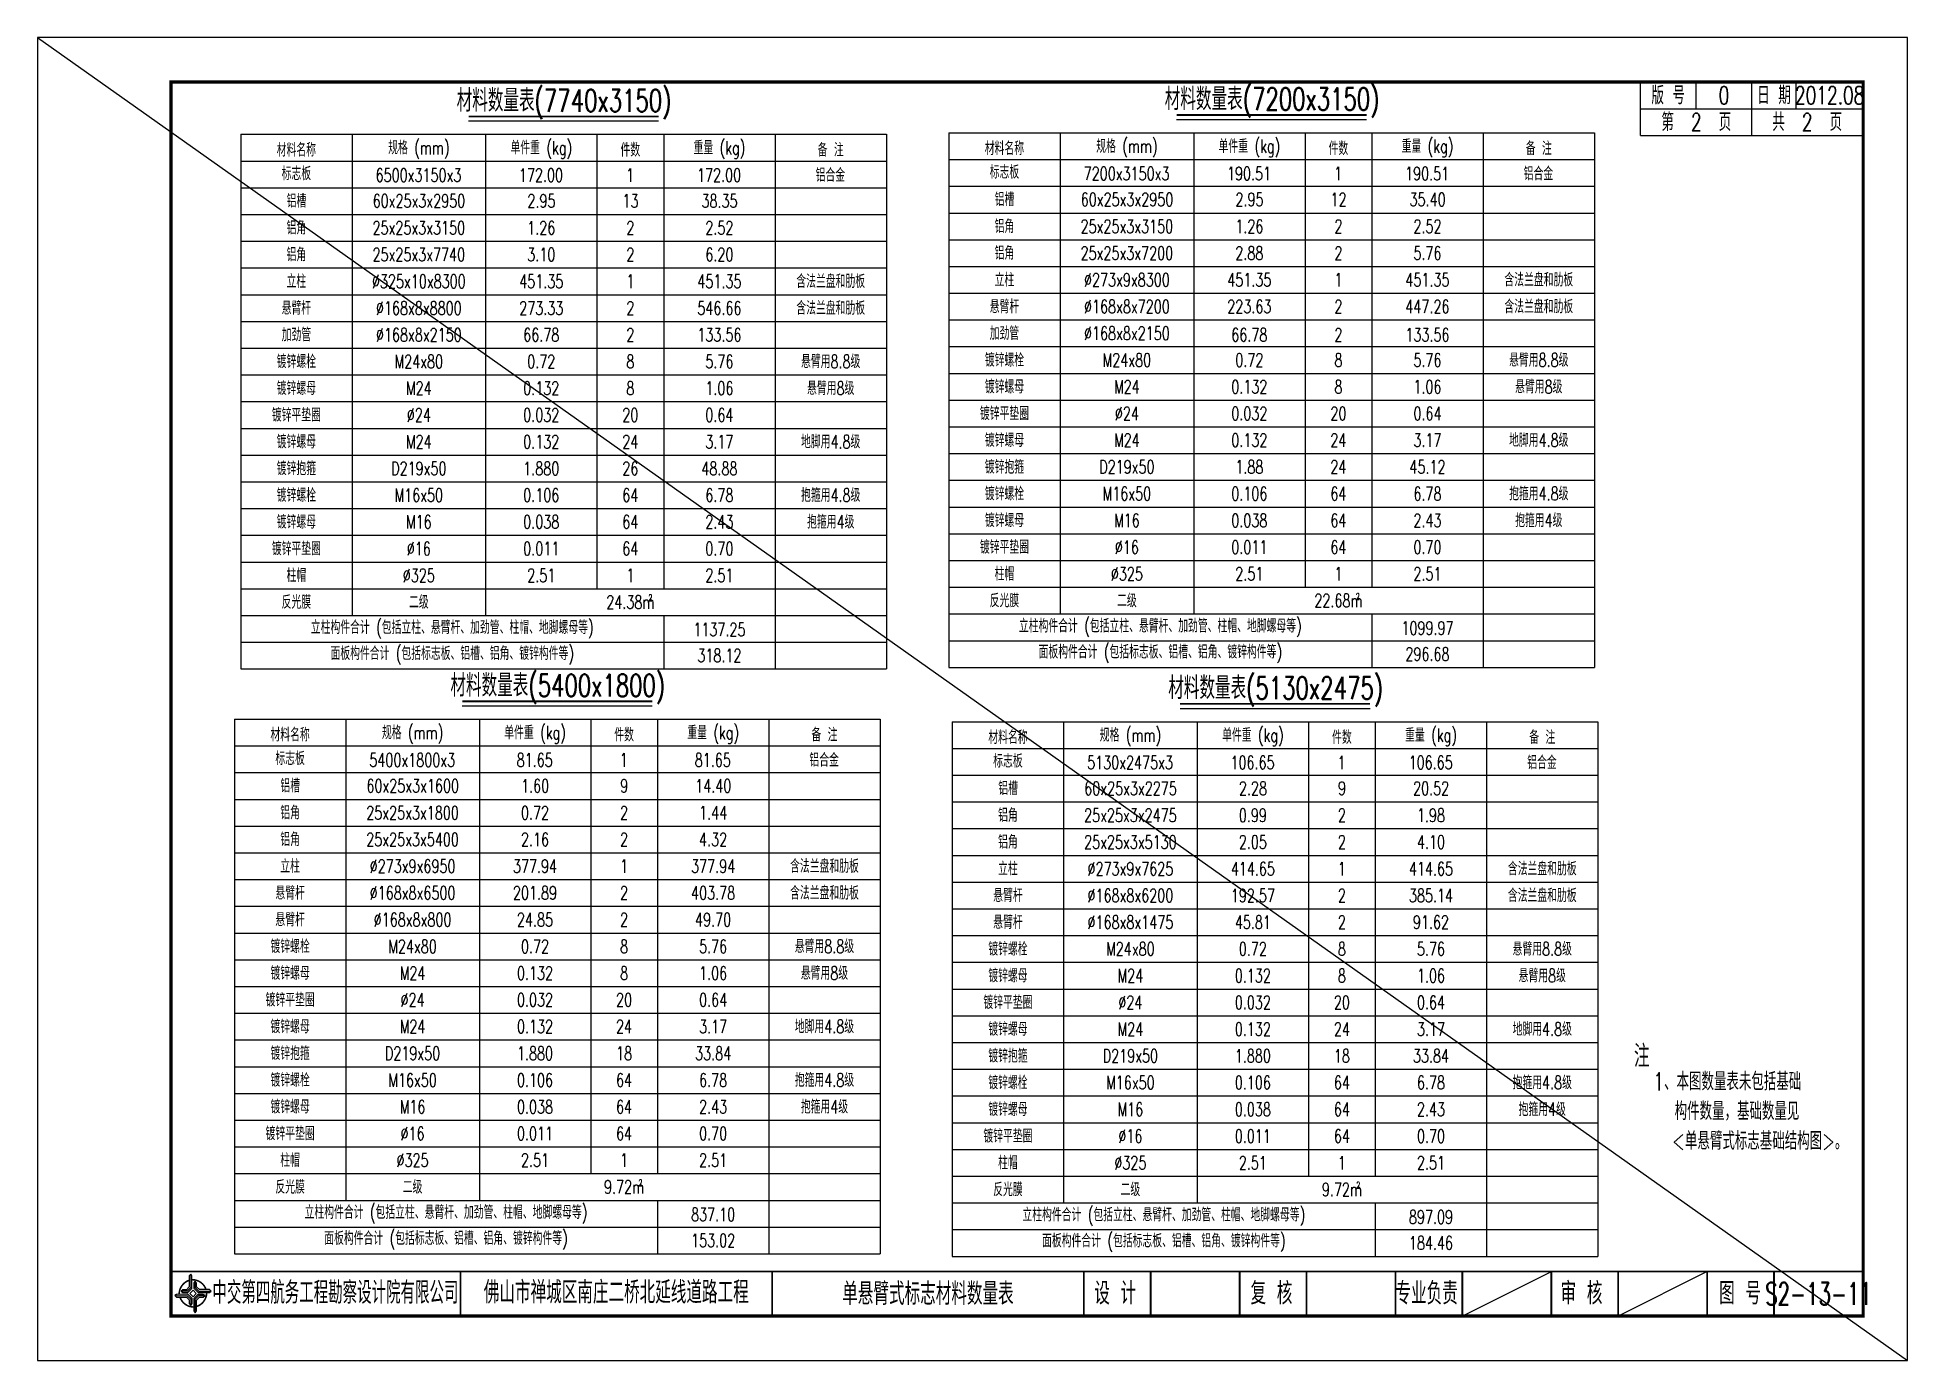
# Model space of a CAD drawing. Extents: x 4349 to 271026, y -15323 to -8945.
# Drawn here: x 5346.9 to 5766.9, y -13307.9 to -13010.9 of the extents above; entities that cross this region are included whole.
import ezdxf
from ezdxf.enums import TextEntityAlignment as Align

# ---------------------------------------------------------------- set-up
doc = ezdxf.new("R2010")
doc.units = 0
doc.header["$LTSCALE"] = 2
doc.layers.get('0').update_dxf_attribs({"linetype": 'CONTINUOUS'})
doc.layers.add('图框', color=7, linetype='CONTINUOUS')
doc.layers.add('文字', color=7, linetype='CONTINUOUS')
doc.styles.get("Standard").update_dxf_attribs({"font": 'simplex1.shx', "width": 0.7, "bigfont": 'hztxt.shx'})

msp = doc.modelspace()

# ---------------------------------------------------------------- texts
at = {"layer": '图框'}
for s, height, width, p in [('版 号', 4, 0.7, (5713.17857, -13023.91828)), ('0', 4, 0.7, (5725.67857, -13023.91828)), ('日 期', 4, 0.7, (5736.92857, -13023.91828)), ('2012.08', 4, 0.7, (5749.42857, -13023.91828)), ('中交第四航务工程勘察设计院有限公司', 5, 0.65, (5413.85942, -13292.66984)), ('佛山市禅城区南庄二桥北延线道路工程', 5, 0.7, (5476.92858, -13292.60358)), ('设 计', 5, 0.7, (5588.97324, -13292.82369)), ('复 核', 5, 0.7, (5624.06806, -13292.82369)), ('专业负责', 5, 0.7, (5658.9188, -13292.82369)), ('审 核', 5, 0.7, (5693.69261, -13292.82369)), ('图 号', 5, 0.7, (5729.31178, -13292.82369))]:
    msp.add_text(s, height=height, dxfattribs=dict(at, width=width)).set_placement(p, align=Align.MIDDLE_CENTER)
at = {"layer": '文字', "width": 0.7}
for s, p in [('材料数量表(7740x3150)', (5465.21142, -13025.0857)), ('材料数量表(7200x3150)', (5624.22637, -13024.7482)), ('材料数量表(5400x1800)', (5463.80574, -13156.36892)), ('材料数量表(5130x2475)', (5625.01265, -13156.93757))]:
    msp.add_text(s, height=5, dxfattribs=at).set_placement(p, align=Align.MIDDLE_CENTER)
at = {"layer": '文字', "linetype": 'Continuous', "width": 0.7}
msp.add_text('注', height=5, dxfattribs=at).set_placement((5705.47051, -13242.08383))
at = {"layer": '文字', "color": 7, "linetype": 'Continuous', "width": 0.7}
for s, p in [('  1、本图数量表未包括基础', (5706.00199, -13247.27232)), ('构件数量，基础数量见', (5714.61552, -13253.93898)), ('<单悬臂式标志基础结构图>。', (5714.05536, -13260.60565))]:
    msp.add_text(s, height=4, dxfattribs=at).set_placement(p)
at = {"layer": '文字', "width": 24, "attachment_point": 5}
for s, insert, char_height in [('材料名称', (5405.08709, -13036.16895), 3), ('规格 (mm)', (5432.58709, -13036.16895), 3), ('单件重 (kg)', (5460.08709, -13036.16895), 3), ('件数', (5480.08709, -13036.16895), 3), ('重量 (kg)', (5500.08709, -13036.16895), 3), ('备 注', (5525.08709, -13036.16895), 3), ('材料名称', (5564.10204, -13035.83145), 3), ('规格 (mm)', (5591.60204, -13035.83145), 3), ('单件重 (kg)', (5619.10204, -13035.83145), 3), ('件数', (5639.10204, -13035.83145), 3), ('重量 (kg)', (5659.10204, -13035.83145), 3), ('备 注', (5684.10204, -13035.83145), 3), ('标志板', (5405.08709, -13041.47268), 3), ('6500x3150x3', (5432.51453, -13041.82634), 3), ('172.00', (5460.01453, -13041.82634), 3), ('1', (5480.01453, -13041.82634), 3), ('铝合金', (5525.01453, -13041.82634), 3), ('标志板', (5564.10204, -13041.13519), 3), ('7200x3150x3', (5591.52949, -13041.48884), 3), ('190.51', (5619.02949, -13041.48884), 3), ('1', (5639.02949, -13041.48884), 3), ('190.51', (5659.02949, -13041.48884), 3), ('铝合金', (5684.02949, -13041.48884), 3), ('铝槽', (5405.11781, -13047.62249), 3), ('60x25x3x2950', (5432.61781, -13047.62249), 3), ('2.95', (5460.11781, -13047.62249), 3), ('13', (5480.11781, -13047.62249), 3), ('38.35', (5500.11781, -13047.62249), 3), ('铝槽', (5564.13276, -13047.28499), 3), ('60x25x3x2950', (5591.63276, -13047.28499), 3), ('2.95', (5619.13276, -13047.28499), 3), ('12', (5639.13276, -13047.28499), 3), ('35.40', (5659.13276, -13047.28499), 3), ('铝角', (5405.08709, -13053.66895), 3), ('25x25x3x3150', (5432.58709, -13053.66895), 3), ('1.26', (5460.08709, -13053.66895), 3), ('2', (5480.08709, -13053.66895), 3), ('2.52', (5500.08709, -13053.66895), 3), ('铝角', (5564.10204, -13053.33145), 3), ('25x25x3x3150', (5591.60204, -13053.33145), 3), ('1.26', (5619.10204, -13053.33145), 3), ('2', (5639.10204, -13053.33145), 3), ('2.52', (5659.10204, -13053.33145), 3), ('铝角', (5564.10204, -13059.33145), 3), ('铝角', (5405.08709, -13059.66895), 3), ('25x25x3x7740', (5432.58709, -13059.66895), 3), ('3.10', (5460.08709, -13059.66895), 3), ('2', (5480.08709, -13059.66895), 3), ('6.20', (5500.08709, -13059.66895), 3), ('25x25x3x7200', (5591.60204, -13059.33145), 3), ('2.88', (5619.10204, -13059.33145), 3), ('2', (5639.10204, -13059.33145), 3), ('5.76', (5659.10204, -13059.33145), 3), ('立柱', (5405.08709, -13065.66895), 3), ('%%C325x10x8300', (5432.58709, -13065.66895), 3), ('451.35', (5460.08709, -13065.66895), 3), ('1', (5480.08709, -13065.66895), 3), ('451.35', (5500.08709, -13065.66895), 3), ('含法兰盘和肋板', (5525.08709, -13065.66895), 3), ('立柱', (5564.10204, -13065.33145), 3), ('%%C273x9x8300', (5591.60204, -13065.33145), 3), ('451.35', (5619.10204, -13065.33145), 3), ('1', (5639.10204, -13065.33145), 3), ('451.35', (5659.10204, -13065.33145), 3), ('含法兰盘和肋板', (5684.10204, -13065.33145), 3), ('悬臂杆', (5405.08709, -13071.66895), 3), ('%%C168x8x8800', (5432.58709, -13071.66895), 3), ('273.33', (5460.08709, -13071.66895), 3), ('2', (5480.08709, -13071.66895), 3), ('546.66', (5500.08709, -13071.66895), 3), ('含法兰盘和肋板', (5525.08709, -13071.66895), 3), ('悬臂杆', (5564.10204, -13071.33145), 3), ('%%C168x8x7200', (5591.60204, -13071.33145), 3), ('223.63', (5619.10204, -13071.33145), 3), ('2', (5639.10204, -13071.33145), 3), ('447.26', (5659.10204, -13071.33145), 3), ('含法兰盘和肋板', (5684.10204, -13071.33145), 3), ('加劲管', (5405.08709, -13077.66895), 3), ('%%C168x8x2150', (5432.58709, -13077.66895), 3), ('66.78', (5460.08709, -13077.66895), 3), ('2', (5480.08709, -13077.66895), 3), ('133.56', (5500.08709, -13077.66895), 3), ('加劲管', (5564.10204, -13077.33145), 3), ('%%C168x8x2150', (5591.60204, -13077.33145), 3), ('66.78', (5619.10204, -13077.66895), 3), ('2', (5639.10204, -13077.66895), 3), ('133.56', (5659.10204, -13077.66895), 3), ('镀锌螺栓', (5405.08709, -13083.66895), 3), ('M24x80', (5432.58709, -13083.66895), 3), ('0.72', (5460.08709, -13083.66895), 3), ('8', (5480.08709, -13083.66895), 3), ('5.76', (5500.08709, -13083.66895), 3), ('悬臂用8.8级', (5525.08709, -13083.66895), 3), ('镀锌螺栓', (5564.10204, -13083.33145), 3), ('M24x80', (5591.60204, -13083.33145), 3), ('0.72', (5619.10204, -13083.33145), 3), ('8', (5639.10204, -13083.33145), 3), ('5.76', (5659.10204, -13083.33145), 3), ('悬臂用8.8级', (5684.10204, -13083.33145), 3), ('镀锌螺母', (5405.08709, -13089.66895), 3), ('M24', (5432.58709, -13089.66895), 3), ('0.132', (5460.08709, -13089.66895), 3), ('8', (5480.08709, -13089.66895), 3), ('1.06', (5500.08709, -13089.66895), 3), ('悬臂用8级', (5525.08709, -13089.66895), 3), ('镀锌螺母', (5564.10204, -13089.33145), 3), ('M24', (5591.60204, -13089.33145), 3), ('0.132', (5619.10204, -13089.33145), 3), ('8', (5639.10204, -13089.33145), 3), ('1.06', (5659.10204, -13089.33145), 3), ('悬臂用8级', (5684.10204, -13089.33145), 3), ('镀锌平垫圈', (5405.08709, -13095.66895), 3), ('%%C24', (5432.58709, -13095.66895), 3), ('0.032', (5460.08709, -13095.66895), 3), ('20', (5480.08709, -13095.66895), 3), ('0.64', (5500.08709, -13095.66895), 3), ('镀锌平垫圈', (5564.10204, -13095.33145), 3), ('%%C24', (5591.60204, -13095.33145), 3), ('0.032', (5619.10204, -13095.33145), 3), ('20', (5639.10204, -13095.33145), 3), ('0.64', (5659.10204, -13095.33145), 3), ('镀锌螺母', (5564.10204, -13101.33145), 3), ('地脚用4.8级', (5684.10204, -13101.33145), 3), ('镀锌螺母', (5405.08709, -13101.66895), 3), ('M24', (5432.58709, -13101.66895), 3), ('0.132', (5460.08709, -13101.66895), 3), ('24', (5480.08709, -13101.66895), 3), ('3.17', (5500.08709, -13101.66895), 3), ('地脚用4.8级', (5525.08709, -13101.66895), 3), ('M24', (5591.60204, -13101.33145), 3), ('0.132', (5619.10204, -13101.33145), 3), ('24', (5639.10204, -13101.33145), 3), ('3.17', (5659.10204, -13101.33145), 3), ('镀锌抱箍', (5405.08709, -13107.66895), 3), ('D219x50', (5432.58709, -13107.66895), 3), ('1.880', (5460.08709, -13107.66895), 3), ('26', (5480.08709, -13107.66895), 3), ('48.88', (5500.08709, -13107.66895), 3), ('镀锌抱箍', (5564.10204, -13107.33145), 3), ('D219x50', (5591.60204, -13107.33145), 3), ('1.88', (5619.10204, -13107.33145), 3), ('24', (5639.10204, -13107.33145), 3), ('45.12', (5659.10204, -13107.33145), 3), ('镀锌螺栓', (5405.08709, -13113.66895), 3), ('M16x50', (5432.58709, -13113.66895), 3), ('0.106', (5460.08709, -13113.66895), 3), ('64', (5480.08709, -13113.66895), 3), ('6.78', (5500.08709, -13113.66895), 3), ('抱箍用4.8级', (5525.08709, -13113.66895), 3), ('镀锌螺栓', (5564.10204, -13113.33145), 3), ('M16x50', (5591.60204, -13113.33145), 3), ('0.106', (5619.10204, -13113.33145), 3), ('64', (5639.10204, -13113.33145), 3), ('6.78', (5659.10204, -13113.33145), 3), ('抱箍用4.8级', (5684.10204, -13113.33145), 3), ('镀锌螺母', (5405.08709, -13119.66895), 3), ('M16', (5432.58709, -13119.66895), 3), ('0.038', (5460.08709, -13119.66895), 3), ('64', (5480.08709, -13119.66895), 3), ('2.43', (5500.08709, -13119.66895), 3), ('抱箍用4级', (5525.08709, -13119.66895), 3), ('镀锌螺母', (5564.10204, -13119.33145), 3), ('M16', (5591.60204, -13119.33145), 3), ('0.038', (5619.10204, -13119.33145), 3), ('64', (5639.10204, -13119.33145), 3), ('2.43', (5659.10204, -13119.33145), 3), ('抱箍用4级', (5684.10204, -13119.33145), 3), ('镀锌平垫圈', (5405.08709, -13125.66895), 3), ('%%C16', (5432.58709, -13125.66895), 3), ('0.011', (5460.08709, -13125.66895), 3), ('64', (5480.08709, -13125.66895), 3), ('0.70', (5500.08709, -13125.66895), 3), ('镀锌平垫圈', (5564.10204, -13125.33145), 3), ('%%C16', (5591.60204, -13125.33145), 3), ('0.011', (5619.10204, -13125.33145), 3), ('64', (5639.10204, -13125.33145), 3), ('0.70', (5659.10204, -13125.33145), 3), ('柱帽', (5405.08709, -13131.66895), 3), ('%%C325', (5432.58709, -13131.66895), 3), ('2.51', (5460.08709, -13131.66895), 3), ('1', (5480.08709, -13131.66895), 3), ('2.51', (5500.08709, -13131.66895), 3), ('柱帽', (5564.10204, -13131.33145), 3), ('%%C325', (5591.60204, -13131.33145), 3), ('2.51', (5619.10204, -13131.33145), 3), ('1', (5639.10204, -13131.33145), 3), ('2.51', (5659.10204, -13131.33145), 3), ('反光膜', (5405.08709, -13137.66895), 3), ('二级', (5432.58709, -13137.66895), 3), ('24.38m', (5480.08709, -13137.66895), 3), ('2', (5484.5845, -13136.73147), 1.5), ('反光膜', (5564.10204, -13137.33145), 3), ('二级', (5591.60204, -13137.33145), 3), ('22.68m', (5639.10204, -13137.33145), 3), ('2', (5643.45132, -13136.42906), 1.5), ('1137.25', (5500.08709, -13143.83561), 3), ('1099.97', (5659.10204, -13143.49812), 3), ('318.12', (5500.08709, -13149.66895), 3), ('296.68', (5659.10204, -13149.33145), 3), ('材料名称', (5403.68141, -13167.45217), 3), ('规格 (mm)', (5431.18141, -13167.45217), 3), ('单件重 (kg)', (5458.68141, -13167.45217), 3), ('件数', (5478.68141, -13167.45217), 3), ('重量 (kg)', (5498.68141, -13167.45217), 3), ('备 注', (5523.68141, -13167.45217), 3), ('材料名称', (5564.88832, -13168.02082), 3), ('规格 (mm)', (5592.38832, -13168.02082), 3), ('单件重 (kg)', (5619.88832, -13168.02082), 3), ('件数', (5639.88832, -13168.02082), 3), ('重量 (kg)', (5659.88832, -13168.02082), 3), ('备 注', (5684.88832, -13168.02082), 3), ('标志板', (5403.68141, -13172.7559), 3), ('5400x1800x3', (5431.10886, -13173.10956), 3), ('81.65', (5458.60886, -13173.10956), 3), ('1', (5478.60886, -13173.10956), 3), ('81.65', (5498.60886, -13173.10956), 3), ('铝合金', (5523.60886, -13173.10956), 3), ('标志板', (5564.88832, -13173.32456), 3), ('5130x2475x3', (5592.31577, -13173.67821), 3), ('106.65', (5619.81577, -13173.67821), 3), ('1', (5639.81577, -13173.67821), 3), ('106.65', (5659.81577, -13173.67821), 3), ('铝合金', (5684.81577, -13173.67821), 3), ('铝槽', (5403.71213, -13178.90571), 3), ('60x25x3x1600', (5431.21213, -13178.90571), 3), ('1.60', (5458.71213, -13178.90571), 3), ('9', (5478.71213, -13178.90571), 3), ('14.40', (5498.71213, -13178.90571), 3), ('铝槽', (5564.91905, -13179.47436), 3), ('60x25x3x2275', (5592.41905, -13179.47436), 3), ('2.28', (5619.91905, -13179.47436), 3), ('9', (5639.91905, -13179.47436), 3), ('20.52', (5659.91905, -13179.47436), 3), ('铝角', (5403.68141, -13184.95217), 3), ('25x25x3x1800', (5431.18141, -13184.95217), 3), ('0.72', (5458.68141, -13184.95217), 3), ('2', (5478.68141, -13184.95217), 3), ('1.44', (5498.68141, -13184.95217), 3), ('铝角', (5564.88832, -13185.52082), 3), ('25x25x3x2475', (5592.38832, -13185.52082), 3), ('0.99', (5619.88832, -13185.52082), 3), ('2', (5639.88832, -13185.52082), 3), ('1.98', (5659.88832, -13185.52082), 3), ('铝角', (5403.68141, -13190.95217), 3), ('25x25x3x5400', (5431.18141, -13190.95217), 3), ('2.16', (5458.68141, -13190.95217), 3), ('2', (5478.68141, -13190.95217), 3), ('4.32', (5498.68141, -13190.95217), 3), ('铝角', (5564.88832, -13191.52082), 3), ('25x25x3x5130', (5592.38832, -13191.52082), 3), ('2.05', (5619.88832, -13191.52082), 3), ('2', (5639.88832, -13191.52082), 3), ('4.10', (5659.88832, -13191.52082), 3), ('立柱', (5403.68141, -13196.95217), 3), ('%%C273x9x6950', (5431.18141, -13196.95217), 3), ('377.94', (5458.68141, -13196.95217), 3), ('1', (5478.68141, -13196.95217), 3), ('377.94', (5498.68141, -13196.95217), 3), ('含法兰盘和肋板', (5523.68141, -13196.95217), 3), ('立柱', (5564.88832, -13197.52082), 3), ('%%C273x9x7625', (5592.38832, -13197.52082), 3), ('414.65', (5619.88832, -13197.52082), 3), ('1', (5639.88832, -13197.52082), 3), ('含法兰盘和肋板', (5684.88832, -13197.52082), 3), ('悬臂杆', (5403.68141, -13202.95217), 3), ('%%C168x8x6500', (5431.18141, -13202.95217), 3), ('201.89', (5458.68141, -13202.95217), 3), ('2', (5478.68141, -13202.95217), 3), ('403.78', (5498.68141, -13202.95217), 3), ('含法兰盘和肋板', (5523.68141, -13202.95217), 3), ('悬臂杆', (5564.88832, -13203.52082), 3), ('%%C168x8x6200', (5592.38832, -13203.52082), 3), ('192.57', (5619.88832, -13203.52082), 3), ('2', (5639.88832, -13203.52082), 3), ('含法兰盘和肋板', (5684.88832, -13203.52082), 3), ('悬臂杆', (5403.68141, -13208.95217), 3), ('%%C168x8x800', (5431.18141, -13208.95217), 3), ('24.85', (5458.68141, -13208.95217), 3), ('2', (5478.68141, -13208.95217), 3), ('49.70', (5498.68141, -13208.95217), 3), ('悬臂杆', (5564.88832, -13209.52082), 3), ('%%C168x8x1475', (5592.38832, -13209.52082), 3), ('45.81', (5619.88832, -13209.52082), 3), ('2', (5639.88832, -13209.52082), 3), ('镀锌螺栓', (5403.68141, -13214.95217), 3), ('悬臂用8.8级', (5523.68141, -13214.95217), 3), ('M24x80', (5431.18141, -13214.95217), 3), ('0.72', (5458.68141, -13214.95217), 3), ('8', (5478.68141, -13214.95217), 3), ('5.76', (5498.68141, -13214.95217), 3), ('镀锌螺栓', (5564.88832, -13215.52082), 3), ('M24x80', (5592.38832, -13215.52082), 3), ('0.72', (5619.88832, -13215.52082), 3), ('8', (5639.88832, -13215.52082), 3), ('5.76', (5659.88832, -13215.52082), 3), ('悬臂用8.8级', (5684.88832, -13215.52082), 3), ('镀锌螺母', (5403.68141, -13220.95217), 3), ('M24', (5431.18141, -13220.95217), 3), ('0.132', (5458.68141, -13220.95217), 3), ('8', (5478.68141, -13220.95217), 3), ('1.06', (5498.68141, -13220.95217), 3), ('悬臂用8级', (5523.68141, -13220.95217), 3), ('镀锌螺母', (5564.88832, -13221.52082), 3), ('M24', (5592.38832, -13221.52082), 3), ('0.132', (5619.88832, -13221.52082), 3), ('8', (5639.88832, -13221.52082), 3), ('1.06', (5659.88832, -13221.52082), 3), ('悬臂用8级', (5684.88832, -13221.52082), 3), ('镀锌平垫圈', (5403.68141, -13226.95217), 3), ('%%C24', (5431.18141, -13226.95217), 3), ('0.032', (5458.68141, -13226.95217), 3), ('20', (5478.68141, -13226.95217), 3), ('0.64', (5498.68141, -13226.95217), 3), ('镀锌平垫圈', (5564.88832, -13227.52082), 3), ('%%C24', (5592.38832, -13227.52082), 3), ('0.032', (5619.88832, -13227.52082), 3), ('20', (5639.88832, -13227.52082), 3), ('0.64', (5659.88832, -13227.52082), 3), ('镀锌螺母', (5403.68141, -13232.95217), 3), ('M24', (5431.18141, -13232.95217), 3), ('0.132', (5458.68141, -13232.95217), 3), ('24', (5478.68141, -13232.95217), 3), ('3.17', (5498.68141, -13232.95217), 3), ('地脚用4.8级', (5523.68141, -13232.95217), 3), ('镀锌螺母', (5564.88832, -13233.52082), 3), ('M24', (5592.38832, -13233.52082), 3), ('0.132', (5619.88832, -13233.52082), 3), ('24', (5639.88832, -13233.52082), 3), ('地脚用4.8级', (5684.88832, -13233.52082), 3), ('镀锌抱箍', (5403.68141, -13238.95217), 3), ('D219x50', (5431.18141, -13238.95217), 3), ('1.880', (5458.68141, -13238.95217), 3), ('18', (5478.68141, -13238.95217), 3), ('33.84', (5498.68141, -13238.95217), 3), ('镀锌抱箍', (5564.88832, -13239.52082), 3), ('D219x50', (5592.38832, -13239.52082), 3), ('1.880', (5619.88832, -13239.52082), 3), ('18', (5639.88832, -13239.52082), 3), ('33.84', (5659.88832, -13239.52082), 3), ('镀锌螺栓', (5403.68141, -13244.95217), 3), ('M16x50', (5431.18141, -13244.95217), 3), ('0.106', (5458.68141, -13244.95217), 3), ('64', (5478.68141, -13244.95217), 3), ('6.78', (5498.68141, -13244.95217), 3), ('抱箍用4.8级', (5523.68141, -13244.95217), 3), ('镀锌螺栓', (5564.88832, -13245.52082), 3), ('M16x50', (5592.38832, -13245.52082), 3), ('0.106', (5619.88832, -13245.52082), 3), ('64', (5639.88832, -13245.52082), 3), ('6.78', (5659.88832, -13245.52082), 3), ('抱箍用4.8级', (5684.88832, -13245.52082), 3), ('镀锌螺母', (5403.68141, -13250.95217), 3), ('M16', (5431.18141, -13250.95217), 3), ('0.038', (5458.68141, -13250.95217), 3), ('64', (5478.68141, -13250.95217), 3), ('2.43', (5498.68141, -13250.95217), 3), ('抱箍用4级', (5523.68141, -13250.95217), 3), ('镀锌螺母', (5564.88832, -13251.52082), 3), ('M16', (5592.38832, -13251.52082), 3), ('0.038', (5619.88832, -13251.52082), 3), ('64', (5639.88832, -13251.52082), 3), ('2.43', (5659.88832, -13251.52082), 3), ('抱箍用4级', (5684.88832, -13251.52082), 3), ('镀锌平垫圈', (5403.68141, -13256.95217), 3), ('%%C16', (5431.18141, -13256.95217), 3), ('0.011', (5458.68141, -13256.95217), 3), ('64', (5478.68141, -13256.95217), 3), ('0.70', (5498.68141, -13256.95217), 3), ('镀锌平垫圈', (5564.88832, -13257.52082), 3), ('%%C16', (5592.38832, -13257.52082), 3), ('0.011', (5619.88832, -13257.52082), 3), ('64', (5639.88832, -13257.52082), 3), ('0.70', (5659.88832, -13257.52082), 3), ('柱帽', (5403.68141, -13262.95217), 3), ('%%C325', (5431.18141, -13262.95217), 3), ('2.51', (5458.68141, -13262.95217), 3), ('1', (5478.68141, -13262.95217), 3), ('2.51', (5498.68141, -13262.95217), 3), ('柱帽', (5564.88832, -13263.52082), 3), ('%%C325', (5592.38832, -13263.52082), 3), ('2.51', (5619.88832, -13263.52082), 3), ('1', (5639.88832, -13263.52082), 3), ('反光膜', (5403.68141, -13268.95217), 3), ('二级', (5431.18141, -13268.95217), 3), ('9.72m', (5478.68141, -13268.95217), 3), ('2', (5482.34956, -13268.00975), 1.5), ('反光膜', (5564.88832, -13269.52082), 3), ('二级', (5592.38832, -13269.52082), 3), ('9.72m', (5639.88832, -13269.52082), 3), ('2', (5643.55647, -13268.5784), 1.5), ('837.10', (5498.68141, -13275.11883), 3), ('897.09', (5659.88832, -13275.68749), 3), ('153.02', (5498.68141, -13280.95217), 3), ('184.46', (5659.88832, -13281.52082), 3)]:
    msp.add_mtext(s, dxfattribs=dict(at, insert=insert, char_height=char_height))
at = {"layer": '文字', "color": 1, "char_height": 3, "width": 24, "attachment_point": 5}
for s, insert in [('172.00', (5500.01453, -13041.82634)), ('414.65', (5659.88832, -13197.52082)), ('385.14', (5659.88832, -13203.52082)), ('91.62', (5659.88832, -13209.52082)), ('3.17', (5659.88832, -13233.52082)), ('2.51', (5659.88832, -13263.52082))]:
    msp.add_mtext(s, dxfattribs=dict(at, insert=insert))
at = {"layer": '文字', "color": 7, "char_height": 3, "width": 94, "attachment_point": 5}
for s, insert in [('立柱构件合计 (包括立柱、悬臂杆、加劲管、柱帽、地脚螺母等)', (5440.08709, -13143.83561)), ('立柱构件合计 (包括立柱、悬臂杆、加劲管、柱帽、地脚螺母等)', (5599.10204, -13143.49812)), ('面板构件合计 (包括标志板、铝槽、铝角、镀锌构件等)', (5440.08709, -13149.66895)), ('面板构件合计 (包括标志板、铝槽、铝角、镀锌构件等)', (5599.10204, -13149.33145)), ('立柱构件合计 (包括立柱、悬臂杆、加劲管、柱帽、地脚螺母等)', (5438.68141, -13275.11883)), ('立柱构件合计 (包括立柱、悬臂杆、加劲管、柱帽、地脚螺母等)', (5599.88832, -13275.68749)), ('面板构件合计 (包括标志板、铝槽、铝角、镀锌构件等)', (5438.68141, -13280.95217)), ('面板构件合计 (包括标志板、铝槽、铝角、镀锌构件等)', (5599.88832, -13281.52082))]:
    msp.add_mtext(s, dxfattribs=dict(at, insert=insert))

# ---------------------------------------------------------------- blocks, each defined once
blk = doc.blocks.new('series')
at = {"width": 0.75}
for tag, height, p in [('页码', 4, (-35, -19)), ('图名', 5, (-220, -282)), ('图号', 5, (-20, -282))]:
    blk.add_attdef(tag, text='', height=height, dxfattribs=at).set_placement(p, align=Align.MIDDLE_CENTER)
blk = doc.blocks.new('tb')
at = {"lineweight": -3}
h = blk.add_hatch(color=256, dxfattribs=at)
h.paths.add_polyline_path([(-1.23, -0.13), (-3.78, -0.14), (-4.14, -0.41), (-1.4, -0.44), (-0.56, -1.24), (-0.54, -2.62), (-0.27, -2.2), (-0.26, -1.06)])
h.paths.add_polyline_path([(0.13, -1.08), (0.14, -3.86), (0.41, -4.26), (0.44, -1.24), (1.25, -0.43), (2.66, -0.43), (2.26, -0.16), (1.07, -0.15)])
h.paths.add_polyline_path([(1.08, 0.3), (3.62, 0.3), (4.02, 0.56), (1.25, 0.57), (0.43, 1.39), (0.43, 2.8), (0.16, 2.41), (0.15, 1.24)])
h.paths.add_polyline_path([(-0.28, 1.21), (-0.28, 3.99), (-0.56, 4.39), (-0.57, 1.41), (-1.38, 0.6), (-2.74, 0.56), (-2.33, 0.3), (-1.2, 0.29)])
for p, q in [((-0.56, 4.39), (-0.57, 1.41)), ((-1.38, 0.6), (-2.74, 0.56)), ((-0.57, 1.41), (-1.38, 0.6)), ((0.43, 2.8), (0.43, 1.39)), ((0.43, 1.39), (1.25, 0.57)), ((1.25, 0.57), (4.02, 0.56)), ((-4.14, -0.41), (-1.4, -0.44)), ((-1.4, -0.44), (-0.56, -1.24)), ((-0.56, -1.24), (-0.54, -2.62)), ((0.41, -4.26), (0.44, -1.24)), ((0.44, -1.24), (1.25, -0.43)), ((1.25, -0.43), (2.66, -0.43))]:
    blk.add_line(p, q, dxfattribs=at)
at = {"lineweight": -3, "flags": 128}
for points in [[(-0.9, 3.99), (-0.9, 1.58), (-1.53, 0.91), (-2.34, 0.91), (-2.74, 0.56), (-2.33, 0.3), (-1.2, 0.29), (-0.28, 1.21), (-0.28, 3.99), (-0.56, 4.39)], [(-0.04, 0.77), (0.68, 0.04), (-0.04, -0.69), (-0.77, 0.05)], [(3.62, 0.92), (1.43, 0.92), (0.77, 1.54), (0.77, 2.38), (0.43, 2.8), (0.16, 2.41), (0.15, 1.24), (1.08, 0.3), (3.62, 0.3), (4.02, 0.56)], [(-3.73, -0.76), (-1.54, -0.76), (-0.89, -1.39), (-0.89, -2.21), (-0.54, -2.62), (-0.27, -2.2), (-0.26, -1.06), (-1.23, -0.13), (-3.78, -0.14), (-4.14, -0.41)], [(0.75, -3.85), (0.75, -1.43), (1.4, -0.78), (2.26, -0.78), (2.66, -0.43), (2.26, -0.16), (1.07, -0.15), (0.13, -1.08), (0.14, -3.86), (0.41, -4.26)]]:
    blk.add_lwpolyline(points, close=True, dxfattribs=at)
at = {"lineweight": -3, "const_width": 0.35, "flags": 128}
for points in [[(-0.9, 3.02, 0.324167), (-3.16, -0.14)], [(2.88, 0.92, 0.324403), (-0.24, 3.15)], [(0.75, -2.86, 0.325418), (3.02, 0.26)], [(-2.98, -0.76, 0.322976), (0.14, -2.98)]]:
    blk.add_lwpolyline(points, format="xyb", dxfattribs=at)
blk = doc.blocks.new('12345')
at = {"layer": '图框'}
blk.add_lwpolyline([(4926.93, -9362.88), (4926.93, -9065.88), (4506.93, -9065.88), (4506.93, -9362.88)], close=True, dxfattribs=at)

# ---------------------------------------------------------------- linework, layer by layer
at = {"layer": '图框', "linetype": 'Continuous'}
for p, q in [((5346.92858, -13010.91828), (5766.92858, -13307.91828)), ((5666.92858, -13297.91828), (5686.92858, -13287.91828))]:
    msp.add_line(p, q, dxfattribs=at)
at = {"layer": '图框'}
for p, q in [((5706.92857, -13032.91828), (5706.92857, -13020.91828)), ((5719.42857, -13026.91828), (5719.42857, -13020.91828)), ((5731.92857, -13026.91828), (5731.92857, -13020.91828)), ((5741.92857, -13026.91828), (5741.92857, -13020.91828)), ((5706.92857, -13026.91828), (5756.92857, -13026.91828)), ((5731.92857, -13032.91828), (5731.92857, -13026.91828)), ((5706.92857, -13032.91828), (5756.92857, -13032.91828)), ((5721.92858, -13287.91828), (5701.92858, -13297.91828))]:
    msp.add_line(p, q, dxfattribs=at)
for points, const_width in [([(5756.92857, -13020.91828), (5376.92857, -13020.91828), (5376.92858, -13297.91828), (5756.92858, -13297.91828), (5756.92857, -13020.91828)], 0.7), ([(5376.92858, -13287.91828), (5756.92858, -13287.91828)], 0.4), ([(5441.92858, -13287.91828), (5441.92858, -13297.91828)], 0.4), ([(5511.92858, -13297.91828), (5511.92858, -13287.91828)], 0.4), ([(5581.92858, -13297.91828), (5581.92858, -13287.91828)], 0.4), ([(5596.92858, -13297.91828), (5596.92858, -13287.91828)], 0.4), ([(5616.92858, -13297.91828), (5616.92858, -13287.91828)], 0.4), ([(5631.92858, -13297.91828), (5631.92858, -13287.91828)], 0.4), ([(5651.92858, -13297.91828), (5651.92858, -13287.91828)], 0.4), ([(5651.92858, -13297.91828), (5651.92858, -13287.91828)], 0.4), ([(5666.92858, -13297.91828), (5666.92858, -13287.91828)], 0.4), ([(5686.92858, -13297.91828), (5686.92858, -13287.91828)], 0.4), ([(5701.92858, -13297.91828), (5701.92858, -13287.91828)], 0.4), ([(5721.92858, -13297.91828), (5721.92858, -13287.91828)], 0.4), ([(5736.92858, -13297.91828), (5736.92858, -13287.91828)], 0.4)]:
    msp.add_lwpolyline(points, dxfattribs=dict(at, const_width=const_width))
at = {"layer": '文字'}
for p, q in [((5443.75009, -13029.66895), (5486.42409, -13029.66895)), ((5576.60204, -13032.33145), (5576.60204, -13140.33145)), ((5602.76504, -13029.33145), (5645.43904, -13029.33145)), ((5606.60204, -13032.33145), (5606.60204, -13140.33145)), ((5631.60204, -13032.33145), (5631.60204, -13134.33145)), ((5646.60204, -13032.33145), (5646.60204, -13134.33145)), ((5671.60204, -13032.33145), (5671.60204, -13152.33145)), ((5417.58709, -13032.66895), (5417.58709, -13140.66895)), ((5447.58709, -13032.66895), (5447.58709, -13140.66895)), ((5472.58709, -13032.66895), (5472.58709, -13134.66895)), ((5487.58709, -13032.66895), (5487.58709, -13134.66895)), ((5512.58709, -13032.66895), (5512.58709, -13152.66895)), ((5392.58709, -13038.66895), (5537.58709, -13038.66895)), ((5551.60204, -13038.33145), (5696.60204, -13038.33145)), ((5392.58709, -13044.66895), (5537.58709, -13044.66895)), ((5551.60204, -13044.33145), (5696.60204, -13044.33145)), ((5392.58709, -13050.66895), (5537.58709, -13050.66895)), ((5551.60204, -13050.33145), (5696.60204, -13050.33145)), ((5392.58709, -13056.66895), (5537.58709, -13056.66895)), ((5551.60204, -13056.33145), (5696.60204, -13056.33145)), ((5392.58709, -13062.66895), (5537.58709, -13062.66895)), ((5551.60204, -13062.33145), (5696.60204, -13062.33145)), ((5392.58709, -13068.66895), (5537.58709, -13068.66895)), ((5551.60204, -13068.33145), (5696.60204, -13068.33145)), ((5551.60204, -13074.33145), (5696.60204, -13074.33145)), ((5392.58709, -13074.66895), (5537.58709, -13074.66895)), ((5392.58709, -13080.66895), (5537.58709, -13080.66895)), ((5551.60204, -13080.33145), (5696.60204, -13080.33145)), ((5392.58709, -13086.66895), (5537.58709, -13086.66895)), ((5551.60204, -13086.33145), (5696.60204, -13086.33145)), ((5392.58709, -13092.66895), (5537.58709, -13092.66895)), ((5551.60204, -13092.33145), (5696.60204, -13092.33145)), ((5392.58709, -13098.66895), (5537.58709, -13098.66895)), ((5512.58709, -13098.66895), (5512.58709, -13104.66895)), ((5551.60204, -13098.33145), (5696.60204, -13098.33145)), ((5671.60204, -13098.33145), (5671.60204, -13104.33145)), ((5392.58709, -13104.66895), (5537.58709, -13104.66895)), ((5512.58709, -13104.66895), (5512.58709, -13110.66895)), ((5551.60204, -13104.33145), (5696.60204, -13104.33145)), ((5671.60204, -13104.33145), (5671.60204, -13110.33145)), ((5392.58709, -13110.66895), (5537.58709, -13110.66895)), ((5512.58709, -13110.66895), (5512.58709, -13116.66895)), ((5551.60204, -13110.33145), (5696.60204, -13110.33145)), ((5671.60204, -13110.33145), (5671.60204, -13116.33145)), ((5551.60204, -13116.33145), (5696.60204, -13116.33145)), ((5671.60204, -13116.33145), (5671.60204, -13122.33145)), ((5392.58709, -13116.66895), (5537.58709, -13116.66895)), ((5512.58709, -13116.66895), (5512.58709, -13122.66895)), ((5392.58709, -13122.66895), (5537.58709, -13122.66895)), ((5512.58709, -13122.66895), (5512.58709, -13128.66895)), ((5551.60204, -13122.33145), (5696.60204, -13122.33145)), ((5671.60204, -13122.33145), (5671.60204, -13128.33145)), ((5392.58709, -13128.66895), (5537.58709, -13128.66895)), ((5512.58709, -13128.66895), (5512.58709, -13134.66895)), ((5551.60204, -13128.33145), (5696.60204, -13128.33145)), ((5671.60204, -13128.33145), (5671.60204, -13134.33145)), ((5392.58709, -13134.66895), (5537.58709, -13134.66895)), ((5551.60204, -13134.33145), (5696.60204, -13134.33145)), ((5487.58709, -13140.66895), (5487.58709, -13152.66895)), ((5646.60204, -13140.33145), (5646.60204, -13152.33145)), ((5392.58709, -13146.66895), (5537.58709, -13146.66895)), ((5551.60204, -13146.33145), (5696.60204, -13146.33145)), ((5442.34441, -13160.95217), (5485.01841, -13160.95217)), ((5603.55132, -13161.52082), (5646.22532, -13161.52082)), ((5416.18141, -13163.95217), (5416.18141, -13271.95217)), ((5446.18141, -13163.95217), (5446.18141, -13271.95217)), ((5471.18141, -13163.95217), (5471.18141, -13265.95217)), ((5486.18141, -13163.95217), (5486.18141, -13265.95217)), ((5511.18141, -13163.95217), (5511.18141, -13283.95217)), ((5577.38832, -13164.52082), (5577.38832, -13272.52082)), ((5607.38832, -13164.52082), (5607.38832, -13272.52082)), ((5632.38832, -13164.52082), (5632.38832, -13266.52082)), ((5647.38832, -13164.52082), (5647.38832, -13266.52082)), ((5672.38832, -13164.52082), (5672.38832, -13284.52082)), ((5391.18141, -13169.95217), (5536.18141, -13169.95217)), ((5552.38832, -13170.52082), (5697.38832, -13170.52082)), ((5391.18141, -13175.95217), (5536.18141, -13175.95217)), ((5552.38832, -13176.52082), (5697.38832, -13176.52082)), ((5391.18141, -13181.95217), (5536.18141, -13181.95217)), ((5552.38832, -13182.52082), (5697.38832, -13182.52082)), ((5391.18141, -13187.95217), (5536.18141, -13187.95217)), ((5552.38832, -13188.52082), (5697.38832, -13188.52082)), ((5391.18141, -13193.95217), (5536.18141, -13193.95217)), ((5552.38832, -13194.52082), (5697.38832, -13194.52082)), ((5391.18141, -13199.95217), (5536.18141, -13199.95217)), ((5552.38832, -13200.52082), (5697.38832, -13200.52082)), ((5391.18141, -13205.95217), (5536.18141, -13205.95217)), ((5552.38832, -13206.52082), (5697.38832, -13206.52082)), ((5391.18141, -13211.95217), (5536.18141, -13211.95217)), ((5552.38832, -13212.52082), (5697.38832, -13212.52082)), ((5391.18141, -13217.95217), (5536.18141, -13217.95217)), ((5552.38832, -13218.52082), (5697.38832, -13218.52082)), ((5391.18141, -13223.95217), (5536.18141, -13223.95217)), ((5552.38832, -13224.52082), (5697.38832, -13224.52082)), ((5391.18141, -13229.95217), (5536.18141, -13229.95217)), ((5511.18141, -13229.95217), (5511.18141, -13235.95217)), ((5552.38832, -13230.52082), (5697.38832, -13230.52082)), ((5672.38832, -13230.52082), (5672.38832, -13236.52082)), ((5391.18141, -13235.95217), (5536.18141, -13235.95217)), ((5511.18141, -13235.95217), (5511.18141, -13241.95217)), ((5552.38832, -13236.52082), (5697.38832, -13236.52082)), ((5672.38832, -13236.52082), (5672.38832, -13242.52082)), ((5391.18141, -13241.95217), (5536.18141, -13241.95217)), ((5511.18141, -13241.95217), (5511.18141, -13247.95217)), ((5552.38832, -13242.52082), (5697.38832, -13242.52082)), ((5672.38832, -13242.52082), (5672.38832, -13248.52082)), ((5391.18141, -13247.95217), (5536.18141, -13247.95217)), ((5511.18141, -13247.95217), (5511.18141, -13253.95217)), ((5552.38832, -13248.52082), (5697.38832, -13248.52082)), ((5672.38832, -13248.52082), (5672.38832, -13254.52082)), ((5391.18141, -13253.95217), (5536.18141, -13253.95217)), ((5511.18141, -13253.95217), (5511.18141, -13259.95217)), ((5552.38832, -13254.52082), (5697.38832, -13254.52082)), ((5672.38832, -13254.52082), (5672.38832, -13260.52082)), ((5391.18141, -13259.95217), (5536.18141, -13259.95217)), ((5511.18141, -13259.95217), (5511.18141, -13265.95217)), ((5552.38832, -13260.52082), (5697.38832, -13260.52082)), ((5672.38832, -13260.52082), (5672.38832, -13266.52082)), ((5391.18141, -13265.95217), (5536.18141, -13265.95217)), ((5552.38832, -13266.52082), (5697.38832, -13266.52082)), ((5486.18141, -13271.95217), (5486.18141, -13283.95217)), ((5552.38832, -13272.52082), (5697.38832, -13272.52082)), ((5647.38832, -13272.52082), (5647.38832, -13284.52082)), ((5391.18141, -13277.95217), (5536.18141, -13277.95217)), ((5552.38832, -13278.52082), (5697.38832, -13278.52082))]:
    msp.add_line(p, q, dxfattribs=at)
at = {"layer": '文字', "color": 1}
for p, q in [((5551.60204, -13032.33145), (5551.60204, -13152.33145)), ((5551.60204, -13032.33145), (5696.60204, -13032.33145)), ((5696.60204, -13032.33145), (5696.60204, -13152.33145)), ((5392.58709, -13032.66895), (5392.58709, -13152.66895)), ((5392.58709, -13032.66895), (5537.58709, -13032.66895)), ((5537.58709, -13032.66895), (5537.58709, -13152.66895)), ((5392.58709, -13140.66895), (5537.58709, -13140.66895)), ((5551.60204, -13140.33145), (5696.60204, -13140.33145)), ((5392.58709, -13152.66895), (5537.58709, -13152.66895)), ((5551.60204, -13152.33145), (5696.60204, -13152.33145)), ((5391.18141, -13163.95217), (5391.18141, -13283.95217)), ((5391.18141, -13163.95217), (5536.18141, -13163.95217)), ((5536.18141, -13163.95217), (5536.18141, -13283.95217)), ((5552.38832, -13164.52082), (5552.38832, -13284.52082)), ((5552.38832, -13164.52082), (5697.38832, -13164.52082)), ((5697.38832, -13164.52082), (5697.38832, -13284.52082)), ((5391.18141, -13271.95217), (5536.18141, -13271.95217)), ((5391.18141, -13283.95217), (5536.18141, -13283.95217)), ((5552.38832, -13284.52082), (5697.38832, -13284.52082))]:
    msp.add_line(p, q, dxfattribs=at)
at = {"layer": '文字', "const_width": 0.4}
for points in [[(5602.76504, -13028.33145), (5645.43904, -13028.33145)], [(5443.75009, -13028.66895), (5486.42409, -13028.66895)], [(5442.34441, -13159.95217), (5485.01841, -13159.95217)], [(5603.55132, -13160.52082), (5646.22532, -13160.52082)]]:
    msp.add_lwpolyline(points, dxfattribs=at)

# ---------------------------------------------------------------- block references
at = {"layer": '图框', "linetype": 'Continuous'}
msp.add_blockref('12345', (840, -3945.0376), dxfattribs=at)
at = {"layer": '图框'}
ref = msp.add_blockref('series', (5766.92858, -13010.91828), dxfattribs=at)
ref.add_attrib('页码', '第  2  页    共  2  页', dxfattribs={"layer": '0', "height": 4, "width": 0.7}).set_placement((5731.92857, -13029.91828), align=Align.MIDDLE_CENTER)
ref.add_attrib('图名', '单悬臂式标志材料数量表', dxfattribs={"layer": '0', "height": 5, "width": 0.7}).set_placement((5546.92858, -13292.91828), align=Align.MIDDLE_CENTER)
ref.add_attrib('图号', 'S2-13-11', dxfattribs={"layer": '0', "height": 5, "width": 0.65}).set_placement((5746.92858, -13292.91828), align=Align.MIDDLE_CENTER)
at = {"layer": '图框', "lineweight": -3}
msp.add_blockref('tb', (5381.92431, -13292.91294), dxfattribs=at)

msp.set_redraw_order([(e.dxf.handle, doc.entitydb.next_handle()) for e in msp.query("TEXT MTEXT ATTDEF DIMENSION ARC_DIMENSION")])  # texts and dimensions are drawn at this point

doc.saveas('drawing.dxf')
